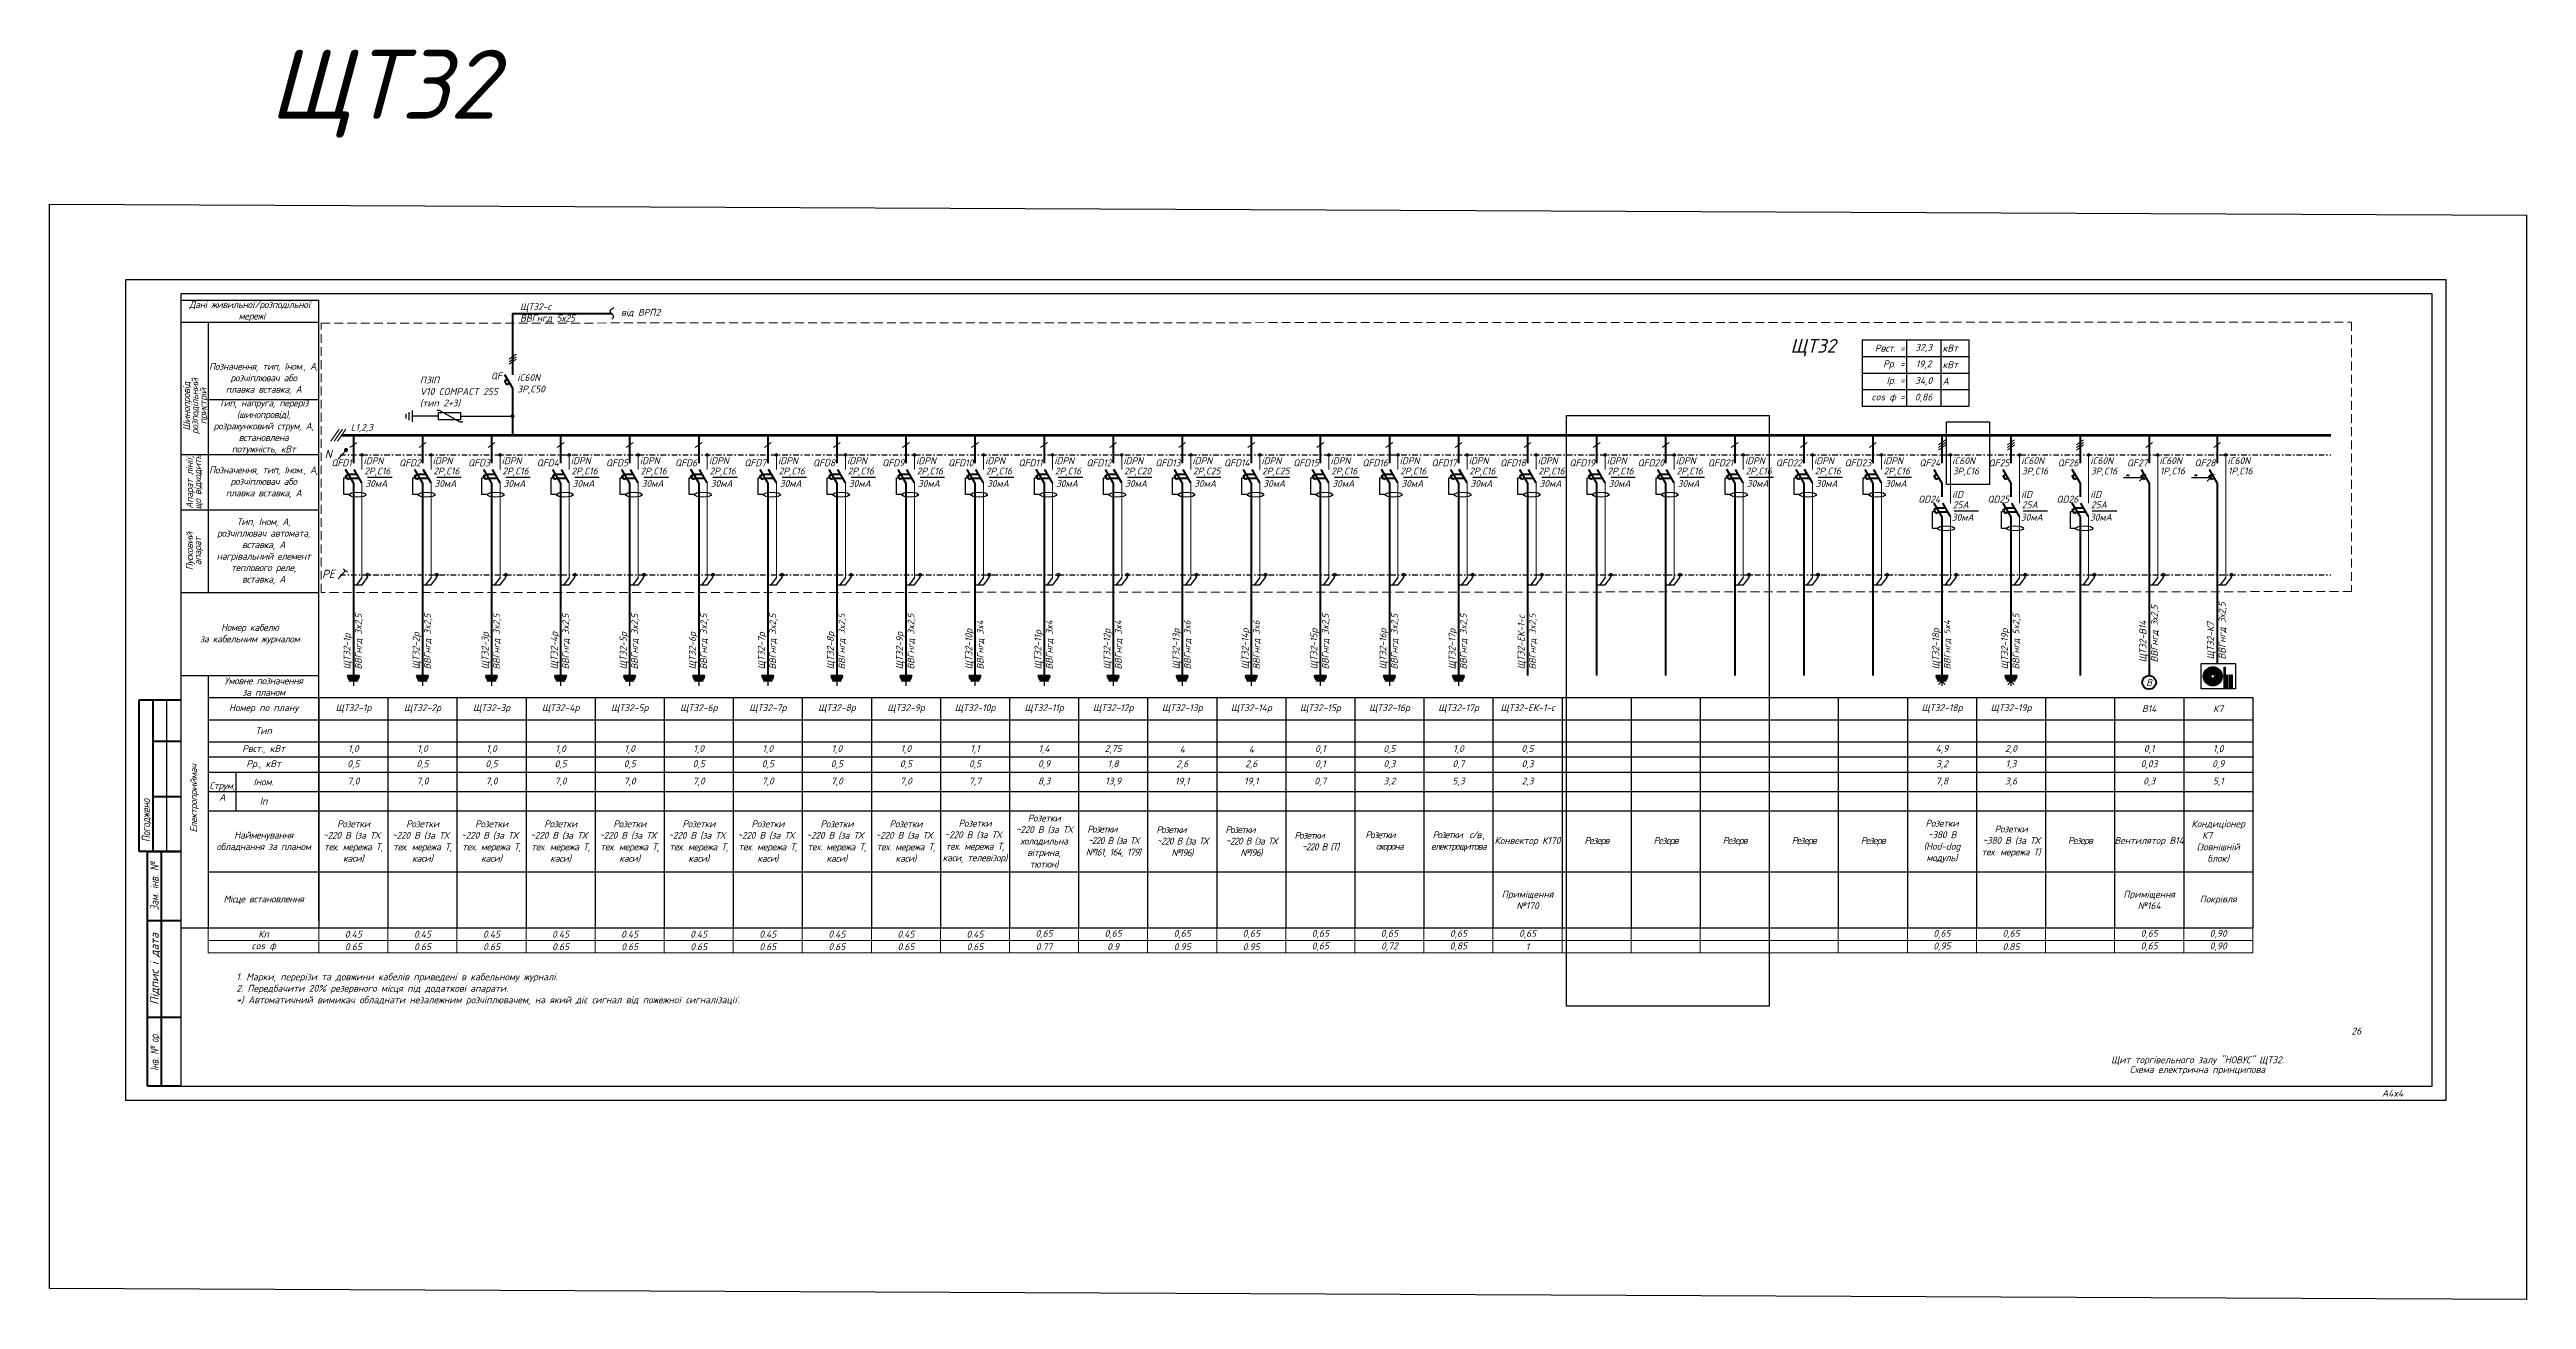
# Model space of a CAD drawing. Header units: millimetres. Extents: x -122434 to 1506205, y -201405 to 386015.
# Drawn here: x 604244 to 693900, y -2831 to 42434 of the extents above; entities that cross this region are included whole.
import ezdxf
from ezdxf.enums import TextEntityAlignment as Align

# ---------------------------------------------------------------- set-up
doc = ezdxf.new("R2010")
doc.units = ezdxf.units.MM
doc.linetypes.add('DASHDOTX2', pattern=[2, 1, -0.5, 0, -0.5])
doc.linetypes.add('DASHED', pattern=[9.525, 6.35, -3.175])
doc.layers.get('Defpoints').update_dxf_attribs({"color": 4})
doc.layers.add('Маркування електро ліній', color=7, linetype='Continuous', lineweight=18)
doc.styles.add('GOST 2.304', font='isocpeui.ttf')
doc.styles.add('ICO', font='isocpeui.ttf')
doc.styles.get("Standard").update_dxf_attribs({"font": 'arial.ttf'})
doc.styles.add('ГОСТ 2.304', font='isocpeui.ttf')
doc.styles.add('СГЕНЕРИР_СТИЛЬ_7', font='isocpeui.ttf')
doc.dimstyles.new('М150', dxfattribs={"dimscale": 1, "dimtxt": 2.5, "dimasz": 2.5, "dimexe": 0, "dimexo": 2.5, "dimgap": 1, "dimtad": 1, "dimlfac": 150, "dimtxsty": 'Standard', "dimblk": 'OBLIQUE', "dimcen": 2.5, "dimadec": 0, "dimazin": 0, "dimtfac": 1, "dimtmove": 0, "dimatfit": 3, "dimldrblk": 'OBLIQUE', "dimfxl": 1, "dimarcsym": 0})

msp = doc.modelspace()

# ---------------------------------------------------------------- texts
at = {"color": 3, "lineweight": 40, "style": 'GOST 2.304'}
msp.add_text('ЩТЗ2', height=2500, dxfattribs=at).set_placement((612201, 39925))
at = {"color": 0, "lineweight": 40, "style": 'GOST 2.304'}
for s, height, p in [('ЩТЗ2', 500, (667258, 31452)), ('*', 250, (679361, 26914)), ('*', 250, (681820, 26918))]:
    msp.add_text(s, height=height, dxfattribs=at).set_placement(p)
at = {"color": 0, "lineweight": 9, "style": 'ICO'}
for s, height, p in [('L1,2,3', 243.1, (615147, 28631)), ('N', 300, (614202, 27635)), ('PE', 300, (614109, 23296))]:
    msp.add_text(s, height=height, dxfattribs=at).set_placement(p)
at = {"lineweight": 18, "style": 'GOST 2.304'}
msp.add_text('В', height=250, dxfattribs=at).set_placement((680243, 19516), align=Align.MIDDLE_CENTER)
at = {"color": 7, "linetype": 'Continuous', "char_height": 250, "style": 'ГОСТ 2.304'}
for s, insert, width, attachment_point in [('{\\T0.95;Дані живильної/розподільної\\P мережі}', (611492, 32955), 5000, 5), ('{\\T0.95;Позначення, тип, Iном., А, розчіплювач або \\Pплавка вставка, А}', (611992, 30515), 4000, 5), ('{\\C256;ПЗІП\\PV10 COMPACT 255\\P(тип 2+3)}', (617649, 30037), 4000, 4), ('{\\T0.95;Тип, напруга, переріз (шинопровід), розрахунковий струм, А, встановлена \\Pпотужність, кВт}', (611992, 28765), 4000, 5), ('{\\T0.95;Позначення, тип, Iном., А, розчіплювач або \\Pплавка вставка, А}', (611992, 26765), 4000, 5), ('{\\T0.95;Тип, Iном, А,\\Pрозчіплювач автомата,\\Pвставка, А\\Pнагрівальний елемент теплового реле,\\Pвставка, А}', (611992, 24265), 4000, 5), ('{\\T0.95;Номер кабелю \\Pза кабельним журналом}', (611492, 21265), 5000, 5), ('{\\T0.95;Умовне позначення \\Pза планом}', (611992, 19365), 4000, 5), ('{\\T0.95;Струм, А}', (610492, 15565), 1000, 5)]:
    msp.add_mtext(s, dxfattribs=dict(at, insert=insert, width=width, attachment_point=attachment_point))
at = {"linetype": 'Continuous', "char_height": 250, "width": 4000, "attachment_point": 4, "style": 'ГОСТ 2.304'}
for s, insert in [('{\\C7;ЩТЗ2-с}', (621274, 33086)), ('\\pxt12;ВВГнгд 5х25', (621274, 32686)), ('{\\C7;від ВРП2}', (624930, 32897)), ('iC60N\\P{\\C7;3P,C}50', (621175, 30318))]:
    msp.add_mtext(s, dxfattribs=dict(at, insert=insert))
at = {"color": 7, "linetype": 'Continuous', "char_height": 250, "attachment_point": 5, "rotation": 90, "line_spacing_factor": 0.72, "style": 'ГОСТ 2.304'}
for s, insert, width in [('{\\T0.95;Шинопровід\\Pрозподільний \\Pпристрій}', (609537, 29515), 3500), ('{\\T0.95;Апарат лінії, що відходить}', (609492, 26765), 2000), ('{\\T0.95;Пусковий \\Pапарат}', (609492, 24265), 3000), ('{\\T0.95;Електроприймач}', (609492, 15315), 8900)]:
    msp.add_mtext(s, dxfattribs=dict(at, insert=insert, width=width))
at = {"color": 1, "linetype": 'Continuous', "insert": (620220, 30612), "char_height": 250, "width": 562.36, "attachment_point": 4, "style": 'ГОСТ 2.304'}
msp.add_mtext('{\\C7;QF}', dxfattribs=at)
at = {"color": 7, "linetype": 'Continuous', "char_height": 250, "width": 4000, "attachment_point": 4, "rotation": 90, "style": 'ГОСТ 2.304'}
for s, insert in [('\\pt3000;{\\C256;ЩТЗ2-К7\\PВВГнгд 3х2,5}', (682704, 20345)), ('{\\C256;ЩТЗ2-1р\\P\\H0.95833x;ВВГнгд 3x2,5}', (615242, 19986)), ('{\\C256;ЩТЗ2-2р\\P\\H0.95833x;ВВГнгд 3x2,5}', (617742, 19986)), ('{\\C256;ЩТЗ2-3р\\P\\H0.95833x;ВВГнгд 3x2,5}', (620242, 19986)), ('{\\C256;ЩТЗ2-4р\\P\\H0.95833x;ВВГнгд 3x2,5}', (622742, 19986)), ('{\\C256;ЩТЗ2-5р\\P\\H0.95833x;ВВГнгд 3x2,5}', (625242, 19986)), ('{\\C256;ЩТЗ2-6р\\P\\H0.95833x;ВВГнгд 3x2,5}', (627742, 19986)), ('{\\C256;ЩТЗ2-7р\\P\\H0.95833x;ВВГнгд 3x2,5}', (630242, 19986)), ('{\\C256;ЩТЗ2-8р\\P\\H0.95833x;ВВГнгд 3x2,5}', (632742, 19986)), ('{\\C256;ЩТЗ2-9р\\P\\H0.95833x;ВВГнгд 3x2,5}', (635242, 19986)), ('{\\C256;ЩТЗ2-10р\\P\\H0.95833x;ВВГнгд 3x4}', (637742, 19986)), ('{\\C256;ЩТЗ2-11р\\P\\H0.95833x;ВВГнгд 3x4}', (640242, 19986)), ('{\\C256;ЩТЗ2-12р\\P\\H0.95833x;ВВГнгд 3x4}', (642742, 19986)), ('{\\C256;ЩТЗ2-13р\\P\\H0.95833x;ВВГнгд 3x6}', (645242, 19986)), ('{\\C256;ЩТЗ2-14р\\P\\H0.95833x;ВВГнгд 3x6}', (647742, 19986)), ('{\\C256;ЩТЗ2-15р\\P\\H0.95833x;ВВГнгд 3x2,5}', (650242, 19986)), ('{\\C256;ЩТЗ2-16р\\P\\H0.95833x;ВВГнгд 3x2,5}', (652742, 19986)), ('{\\C256;ЩТЗ2-17р\\P\\H0.95833x;ВВГнгд 3x2,5}', (655242, 19986)), ('{\\C256;ЩТЗ2-ЕК-1-с\\P\\H0.95833x;ВВГнгд 3x2,5}', (657742, 19986)), ('{\\C256;ЩТЗ2-18р\\P\\H0.95833x;ВВГнгд 5x4}', (672742, 19986)), ('{\\C256;ЩТЗ2-19р\\P\\H0.95833x;ВВГнгд 5x2,5}', (675242, 19986)), ('{\\C256;ЩТЗ2-В14\\PВВГнгд 3х2,5}', (680253, 20240))]:
    msp.add_mtext(s, dxfattribs=dict(at, insert=insert))
at = {"lineweight": 15, "insert": (611006, 8979), "char_height": 250, "width": 22920.96, "attachment_point": 1, "style": 'ГОСТ 2.304'}
msp.add_mtext('{\\C7;1. Марки, перерізи та довжини кабелів приведені в кабельному журналі}.\\P{\\C7;2. Передбачити 20% резервного місця під додаткові апарати.\\P*) }Автоматичний вимикач обладнати незалежним розчіплювачем, на який діє сигнал від пожежної сигналізації.', dxfattribs=at)
at = {"linetype": 'Continuous', "lineweight": 25, "char_height": 250, "attachment_point": 5, "line_spacing_factor": 0.84, "style": 'GOST 2.304'}
for s, insert, width in [('{\\C7;26}', (687742, 6889), 1500), ('{\\C7;Щит торгівельного залу "НОВУС" ЩТЗ2. \\PСхема електрична принципова }', (681992, 5639), 7000)]:
    msp.add_mtext(s, dxfattribs=dict(at, insert=insert, width=width))

# ---------------------------------------------------------------- blocks, each defined once
blk = doc.blocks.new('*T14')
at = {"color": 0, "linetype": 'ByBlock', "lineweight": -2, "transparency": 16777216}
for p, q in [((0, 0), (74000, 0)), ((0, 0), (0, -8340)), ((4000, 0), (4000, -8340)), ((6500, 0), (6500, -8340)), ((9000, 0), (9000, -8340)), ((11500, 0), (11500, -8340)), ((14000, 0), (14000, -8340)), ((16500, 0), (16500, -8340)), ((19000, 0), (19000, -8340)), ((21500, 0), (21500, -8340)), ((24000, 0), (24000, -8340)), ((26500, 0), (26500, -8340)), ((29000, 0), (29000, -8340)), ((31500, 0), (31500, -8340)), ((34000, 0), (34000, -8340)), ((36500, 0), (36500, -8340)), ((39000, 0), (39000, -8340)), ((41500, 0), (41500, -8340)), ((44000, 0), (44000, -8340)), ((46500, 0), (46500, -8340)), ((49000, 0), (49000, -8340)), ((51500, 0), (51500, -8340)), ((54000, 0), (54000, -8340)), ((56500, 0), (56500, -8340)), ((59000, 0), (59000, -8340)), ((61500, 0), (61500, -8340)), ((64000, 0), (64000, -8340)), ((66500, 0), (66500, -8340)), ((69000, 0), (69000, -8340)), ((71500, 0), (71500, -800)), ((74000, 0), (74000, -800)), ((0, -800), (69000, -800)), ((0, -1600), (31500, -1600)), ((34000, -1600), (69000, -1600)), ((0, -2150), (31500, -2150)), ((34000, -2150), (69000, -2150)), ((0, -2700), (31500, -2700)), ((0, -3400), (74000, -3400)), ((34000, -2700), (69000, -2700)), ((0, -4100), (69000, -4100)), ((71500, -4100), (71500, -6315)), ((74000, -4100), (74000, -6315)), ((0, -6315), (69000, -6315)), ((0, -8340), (69000, -8340))]:
    blk.add_line(p, q, dxfattribs=at)
at = {"color": 0, "lineweight": -2, "transparency": 16777216}
for p, q in [((69000, -800), (74000, -800)), ((71500, -800), (71500, -4100)), ((74000, -800), (74000, -4100)), ((31500, -1600), (34000, -1600)), ((69000, -1600), (74000, -1600)), ((31500, -2150), (34000, -2150)), ((69000, -2150), (74000, -2150)), ((31500, -2700), (34000, -2700)), ((69000, -2700), (74000, -2700)), ((69000, -4100), (74000, -4100)), ((69000, -6315), (74000, -6315)), ((71500, -6315), (71500, -8340)), ((74000, -6315), (74000, -8340)), ((69000, -8340), (74000, -8340))]:
    blk.add_line(p, q, dxfattribs=at)
at = {"layer": 'Defpoints', "color": 8, "linetype": 'ByBlock', "lineweight": 0, "transparency": 16777216}
for p, q in [((0, -8340), (0, -9247)), ((0, -8794), (74000, -8794)), ((4000, -8340), (4000, -9247)), ((6500, -8340), (6500, -9247)), ((9000, -8340), (9000, -9247)), ((11500, -8340), (11500, -9247)), ((14000, -8340), (14000, -9247)), ((16500, -8340), (16500, -9247)), ((19000, -8340), (19000, -9247)), ((21500, -8340), (21500, -9247)), ((24000, -8340), (24000, -9247)), ((26500, -8340), (26500, -9247)), ((29000, -8340), (29000, -9247)), ((31500, -8340), (31500, -9247)), ((34000, -8340), (34000, -9247)), ((36500, -8340), (36500, -9247)), ((39000, -8340), (39000, -9247)), ((41500, -8340), (41500, -9247)), ((44000, -8340), (44000, -9247)), ((46500, -8340), (46500, -9247)), ((49000, -8340), (49000, -9247)), ((51500, -8340), (51500, -9247)), ((54000, -8340), (54000, -9247)), ((56500, -8340), (56500, -9247)), ((59000, -8340), (59000, -9247)), ((61500, -8340), (61500, -9247)), ((64000, -8340), (64000, -9247)), ((66500, -8340), (66500, -9247)), ((69000, -8340), (69000, -9247)), ((71500, -8340), (71500, -9247)), ((74000, -8340), (74000, -9247)), ((0, -9247), (74000, -9247))]:
    blk.add_line(p, q, dxfattribs=at)
at = {"color": 0, "transparency": 16777216, "char_height": 250, "attachment_point": 5}
for s, insert, width, style in [('Номер по плану', (2000, -400), 3880, 'ГОСТ 2.304'), ('ЩТЗ2-1р', (5250, -400), 2380, 'ГОСТ 2.304'), ('ЩТЗ2-2р', (7750, -400), 2380, 'ГОСТ 2.304'), ('ЩТЗ2-3р', (10250, -400), 2380, 'ГОСТ 2.304'), ('ЩТЗ2-4р', (12750, -400), 2380, 'ГОСТ 2.304'), ('ЩТЗ2-5р', (15250, -400), 2380, 'ГОСТ 2.304'), ('ЩТЗ2-6р', (17750, -400), 2380, 'ГОСТ 2.304'), ('ЩТЗ2-7р', (20250, -400), 2380, 'ГОСТ 2.304'), ('ЩТЗ2-8р', (22750, -400), 2380, 'ГОСТ 2.304'), ('ЩТЗ2-9р', (25250, -400), 2380, 'ГОСТ 2.304'), ('ЩТЗ2-10р', (27750, -400), 2380, 'ГОСТ 2.304'), ('ЩТЗ2-11р', (30250, -400), 2380, 'ГОСТ 2.304'), ('ЩТЗ2-12р', (32750, -400), 2380, 'ГОСТ 2.304'), ('ЩТЗ2-13р', (35250, -400), 2380, 'ГОСТ 2.304'), ('ЩТЗ2-14р', (37750, -400), 2380, 'ГОСТ 2.304'), ('ЩТЗ2-15р', (40250, -400), 2380, 'ГОСТ 2.304'), ('ЩТЗ2-16р', (42750, -400), 2380, 'ГОСТ 2.304'), ('ЩТЗ2-17р', (45250, -400), 2380, 'ГОСТ 2.304'), ('ЩТЗ2-ЕК-1-с', (47750, -400), 2380, 'ГОСТ 2.304'), ('ЩТЗ2-18р', (62750, -400), 2380, 'ГОСТ 2.304'), ('ЩТЗ2-19р', (65250, -400), 2380, 'ГОСТ 2.304'), ('В14', (70250, -400), 2380, 'ГОСТ 2.304'), ('К7', (72750, -400), 2380, 'ГОСТ 2.304'), ('Рвст., кВт', (2000, -1875), 3880, 'ГОСТ 2.304'), ('Тип', (2000, -1200), 3880, 'ГОСТ 2.304'), ('1,0', (5250, -1875), 2380, 'ГОСТ 2.304'), ('1,0', (7750, -1875), 2380, 'ГОСТ 2.304'), ('1,0', (10250, -1875), 2380, 'ГОСТ 2.304'), ('1,0', (12750, -1875), 2380, 'ГОСТ 2.304'), ('1,0', (15250, -1875), 2380, 'ГОСТ 2.304'), ('1,0', (17750, -1875), 2380, 'ГОСТ 2.304'), ('1,0', (20250, -1875), 2380, 'ГОСТ 2.304'), ('1,0', (22750, -1875), 2380, 'ГОСТ 2.304'), ('1,0', (25250, -1875), 2380, 'ГОСТ 2.304'), ('1,1', (27750, -1875), 2380, 'ГОСТ 2.304'), ('1,4', (30250, -1875), 2380, 'ГОСТ 2.304'), ('2,75', (32750, -1875), 2380, 'GOST 2.304'), ('4', (35250, -1875), 2380, 'ГОСТ 2.304'), ('4', (37750, -1875), 2380, 'ГОСТ 2.304'), ('0,1', (40250, -1875), 2380, 'ГОСТ 2.304'), ('0,5', (42750, -1875), 2380, 'ГОСТ 2.304'), ('1,0', (45250, -1875), 2380, 'ГОСТ 2.304'), ('0,5', (47750, -1875), 2380, 'ГОСТ 2.304'), ('4,9', (62750, -1875), 2380, 'ГОСТ 2.304'), ('2,0', (65250, -1875), 2380, 'ГОСТ 2.304'), ('0,1', (70250, -1875), 2380, 'ГОСТ 2.304'), ('1,0', (72750, -1875), 2380, 'ГОСТ 2.304'), ('Рр., кВт', (2000, -2425), 3880, 'ГОСТ 2.304'), ('0,5', (5250, -2425), 2380, 'ГОСТ 2.304'), ('0,5', (7750, -2425), 2380, 'ГОСТ 2.304'), ('0,5', (10250, -2425), 2380, 'ГОСТ 2.304'), ('0,5', (12750, -2425), 2380, 'ГОСТ 2.304'), ('0,5', (15250, -2425), 2380, 'ГОСТ 2.304'), ('0,5', (17750, -2425), 2380, 'ГОСТ 2.304'), ('0,5', (20250, -2425), 2380, 'ГОСТ 2.304'), ('0,5', (22750, -2425), 2380, 'ГОСТ 2.304'), ('0,5', (25250, -2425), 2380, 'ГОСТ 2.304'), ('0,5', (27750, -2425), 2380, 'ГОСТ 2.304'), ('0,9', (30250, -2425), 2380, 'ГОСТ 2.304'), ('1,8', (32750, -2425), 2380, 'GOST 2.304'), ('2,6', (35250, -2425), 2380, 'ГОСТ 2.304'), ('2,6', (37750, -2425), 2380, 'ГОСТ 2.304'), ('0,1', (40250, -2425), 2380, 'ГОСТ 2.304'), ('0,3', (42750, -2425), 2380, 'ГОСТ 2.304'), ('0,7', (45250, -2425), 2380, 'ГОСТ 2.304'), ('0,3', (47750, -2425), 2380, 'ГОСТ 2.304'), ('3,2', (62750, -2425), 2380, 'ГОСТ 2.304'), ('1,3', (65250, -2425), 2380, 'ГОСТ 2.304'), ('0,03', (70250, -2425), 2380, 'ГОСТ 2.304'), ('0,9', (72750, -2425), 2380, 'ГОСТ 2.304'), ('Іном.', (2000, -3050), 3880, 'ГОСТ 2.304'), ('7,0', (5250, -3050), 2380, 'ГОСТ 2.304'), ('7,0', (7750, -3050), 2380, 'ГОСТ 2.304'), ('7,0', (10250, -3050), 2380, 'ГОСТ 2.304'), ('7,0', (12750, -3050), 2380, 'ГОСТ 2.304'), ('7,0', (15250, -3050), 2380, 'ГОСТ 2.304'), ('7,0', (17750, -3050), 2380, 'ГОСТ 2.304'), ('7,0', (20250, -3050), 2380, 'ГОСТ 2.304'), ('7,0', (22750, -3050), 2380, 'ГОСТ 2.304'), ('7,0', (25250, -3050), 2380, 'ГОСТ 2.304'), ('7,7', (27750, -3050), 2380, 'ГОСТ 2.304'), ('8,3', (30250, -3050), 2380, 'ГОСТ 2.304'), ('13,9', (32750, -3050), 2380, 'GOST 2.304'), ('19,1', (35250, -3050), 2380, 'ГОСТ 2.304'), ('19,1', (37750, -3050), 2380, 'ГОСТ 2.304'), ('0,7', (40250, -3050), 2380, 'ГОСТ 2.304'), ('3,2', (42750, -3050), 2380, 'ГОСТ 2.304'), ('5,3', (45250, -3050), 2380, 'ГОСТ 2.304'), ('2,3', (47750, -3050), 2380, 'ГОСТ 2.304'), ('7,8', (62750, -3050), 2380, 'ГОСТ 2.304'), ('3,6', (65250, -3050), 2380, 'ГОСТ 2.304'), ('0,3', (70250, -3050), 2380, 'ГОСТ 2.304'), ('5,1', (72750, -3050), 2380, 'ГОСТ 2.304'), ('Іп', (2000, -3750), 3880, 'ГОСТ 2.304'), ('{\\T0.95;\\C7;Розетки \\P~220 В (за ТХ  тех. мережа Т, каси)}', (5250, -5208), 2380, 'ГОСТ 2.304'), ('{\\T0.95;\\C7;Розетки \\P~220 В (за ТХ  тех. мережа Т, каси)}', (7750, -5208), 2380, 'ГОСТ 2.304'), ('{\\T0.95;\\C7;Розетки \\P~220 В (за ТХ  тех. мережа Т, каси)}', (10250, -5208), 2380, 'ГОСТ 2.304'), ('{\\T0.95;\\C7;Розетки \\P~220 В (за ТХ  тех. мережа Т, каси)}', (12750, -5208), 2380, 'ГОСТ 2.304'), ('{\\T0.95;\\C7;Розетки \\P~220 В (за ТХ  тех. мережа Т, каси)}', (15250, -5208), 2380, 'ГОСТ 2.304'), ('{\\T0.95;\\C7;Розетки \\P~220 В (за ТХ  тех. мережа Т, каси)}', (17750, -5208), 2380, 'ГОСТ 2.304'), ('{\\T0.95;\\C7;Розетки \\P~220 В (за ТХ  тех. мережа Т, каси)}', (20250, -5208), 2380, 'ГОСТ 2.304'), ('{\\T0.95;\\C7;Розетки \\P~220 В (за ТХ  тех. мережа Т, каси)}', (22750, -5208), 2380, 'ГОСТ 2.304'), ('{\\T0.95;\\C7;Розетки \\P~220 В (за ТХ  тех. мережа Т, каси)}', (25250, -5208), 2380, 'ГОСТ 2.304'), ('{\\T0.95;\\C7;Розетки \\P~220 В (за ТХ  тех. мережа Т, каси, телевізор)}', (27750, -5208), 2380, 'ГОСТ 2.304'), ('{\\T0.95;\\C7;Розетки \\P~220 В (за ТХ холодильна вітрина, тютюн)}', (30250, -5208), 2380, 'ГОСТ 2.304'), ('{\\T0.95;\\C7;Розетки \\P~380 В (Hod-dog модуль)}', (62750, -5208), 2380, 'ГОСТ 2.304'), ('Кондиціонер К7      (зовнішній блок)', (72750, -5208), 2380, 'ГОСТ 2.304'), ('{\\T0.95;\\C7;Найменування обладнання за планом}', (2000, -5208), 3880, 'ГОСТ 2.304'), ('{\\T0.85;\\C7;Розетки       ~220 В (за ТХ №161, 164, 179)}', (32750, -5208), 2380, 'ГОСТ 2.304'), ('{\\T0.85;\\C7;Розетки       ~220 В (за ТХ №196)}', (35250, -5208), 2380, 'ГОСТ 2.304'), ('{\\T0.85;\\C7;Розетки       ~220 В (за ТХ №196)}', (37750, -5208), 2380, 'ГОСТ 2.304'), ('{\\T0.85;\\C7;Розетки       ~220 В (Т)}', (40250, -5208), 2380, 'ГОСТ 2.304'), ('{\\T0.85;\\C7;Розетки      охорона}', (42750, -5208), 2380, 'ГОСТ 2.304'), ('{\\T0.85;\\C7;Розетки  с/в., електрощитова}', (45250, -5208), 2380, 'ГОСТ 2.304'), ('Конвектор К170', (47750, -5208), 2380, 'ГОСТ 2.304'), ('{\\T0.85;\\C7;Резерв}', (50250, -5208), 2380, 'ГОСТ 2.304'), ('{\\T0.85;\\C7;Резерв}', (52750, -5208), 2380, 'ГОСТ 2.304'), ('{\\T0.85;\\C7;Резерв}', (55250, -5208), 2380, 'ГОСТ 2.304'), ('{\\T0.85;\\C7;Резерв}', (57750, -5208), 2380, 'ГОСТ 2.304'), ('{\\T0.85;\\C7;Резерв}', (60250, -5208), 2380, 'ГОСТ 2.304'), ('{\\T0.95;\\C7;Розетки \\P~380 В (за ТХ тех. мережа Т)}', (65250, -5208), 2380, 'ГОСТ 2.304'), ('{\\T0.85;\\C7;Резерв}', (67750, -5208), 2380, 'ГОСТ 2.304'), ('Вентилятор В14', (70250, -5208), 2380, 'ГОСТ 2.304'), ('{\\T0.95;\\C7;Місце встановлення}', (2000, -7328), 3880, 'ГОСТ 2.304'), ('Приміщення №170', (47750, -7328), 2380, 'ГОСТ 2.304'), ('Приміщення №164', (70250, -7328), 2380, 'ГОСТ 2.304'), ('Покрівля', (72750, -7328), 2380, 'ГОСТ 2.304')]:
    blk.add_mtext(s, dxfattribs=dict(at, insert=insert, width=width, style=style))
at = {"color": 7, "true_color": 0xffffff, "transparency": 16777216, "char_height": 250, "attachment_point": 5, "style": 'ГОСТ 2.304'}
for s, insert, width in [('cos ф', (2000, -9020), 3880), ('Кп', (2000, -8567), 3880), ('0.45', (5250, -8567), 2380), ('0.65', (5250, -9020), 2380), ('0.45', (7750, -8567), 2380), ('0.65', (7750, -9020), 2380), ('0.45', (10250, -8567), 2380), ('0.65', (10250, -9020), 2380), ('0.45', (12750, -8567), 2380), ('0.65', (12750, -9020), 2380), ('0.45', (15250, -8567), 2380), ('0.65', (15250, -9020), 2380), ('0.45', (17750, -8567), 2380), ('0.65', (17750, -9020), 2380), ('0.45', (20250, -8567), 2380), ('0.65', (20250, -9020), 2380), ('0.45', (22750, -8567), 2380), ('0.65', (22750, -9020), 2380), ('0.45', (25250, -8567), 2380), ('0.65', (25250, -9020), 2380), ('0.45', (27750, -8567), 2380), ('0.65', (27750, -9020), 2380), ('0,65', (30250, -8567), 2380), ('0.77', (30250, -9020), 2380), ('0,65', (32750, -8567), 2380), ('0.9', (32750, -9020), 2380), ('0,65', (35250, -8567), 2380), ('0.95', (35250, -9020), 2380), ('0,65', (37750, -8567), 2380), ('0.95', (37750, -9020), 2380), ('0,65', (40250, -8567), 2380), ('0,65', (40250, -9020), 2380), ('0,65', (42750, -8567), 2380), ('0,72', (42750, -9020), 2380), ('0,85', (45250, -9020), 2380), ('0,65', (45250, -8567), 2380), ('0,65', (47750, -8567), 2380), ('1', (47750, -9020), 2380), ('0,95', (62750, -9020), 2380), ('0,65', (62750, -8567), 2380), ('0,65', (65250, -8567), 2380), ('0.85', (65250, -9020), 2380), ('0,65', (70250, -8567), 2380), ('0,65', (70250, -9020), 2380), ('0,90', (72750, -8567), 2380), ('0,90', (72750, -9020), 2380)]:
    blk.add_mtext(s, dxfattribs=dict(at, insert=insert, width=width))
blk = doc.blocks.new('*T15')
at = {"color": 0, "linetype": 'ByBlock', "lineweight": -2, "transparency": 16777216}
for p, q in [((0, 0), (3860, 0)), ((0, 0), (0, -2400)), ((1600, 0), (1600, -2400)), ((2850, 0), (2850, -2400)), ((3860, 0), (3860, -2400)), ((0, -600), (3860, -600)), ((0, -1200), (3860, -1200)), ((0, -1800), (3860, -1800)), ((0, -2400), (3860, -2400))]:
    blk.add_line(p, q, dxfattribs=at)
at = {"color": 0, "transparency": 16777216, "char_height": 250, "style": 'ГОСТ 2.304'}
for s, insert, width, attachment_point in [('Рвст. =', (1540, -300), 1480, 6), ('Рр. =', (1540, -900), 1480, 6), ('32,3', (2225, -300), 1130, 5), ('19,2', (2225, -900), 1130, 5), ('кВт', (2910, -300), 890, 4), ('кВт', (2910, -900), 890, 4), ('Ір. =', (1540, -1500), 1480, 6), ('34,0', (2225, -1500), 1130, 5), ('А', (2910, -1500), 890, 4), ('cos ф =', (1540, -2100), 1480, 6), ('0,86', (2225, -2100), 1130, 5)]:
    blk.add_mtext(s, dxfattribs=dict(at, insert=insert, width=width, attachment_point=attachment_point))
blk = doc.blocks.new('*U4')
h = blk.add_hatch(color=256)
h.dxf.hatch_style = 1
h.paths.add_polyline_path([(175, 0, 1), (-175, 0)])
at = {"color": 0, "linetype": 'Continuous', "lineweight": 30}
for p, q in [((175, 0), (-175, 0)), ((140, 175), (-140, 175)), ((0, 175), (0, 315)), ((0, 175), (0, 315)), ((0, 175), (0, 315))]:
    blk.add_line(p, q, dxfattribs=at)
blk.add_arc((0, 0), 175, 0, 180, dxfattribs=at)
blk = doc.blocks.new('*U159')
at = {"color": 0, "lineweight": 40}
for p, q in [((0, 0), (0, -1005)), ((-284, -1468), (-180, -1408)), ((-204, -1607), (-284, -1468)), ((0, -1720), (-280, -1240)), ((-100, -1547), (-204, -1607)), ((-181, -1409), (130, -1409)), ((-100, -1547), (210, -1547)), ((311, -1720), (31, -1240))]:
    blk.add_line(p, q, dxfattribs=at)
at = {"color": 0, "lineweight": 13}
blk.add_line((-124, -441), (124, -256), dxfattribs=at)
at = {"color": 0, "lineweight": 9}
for p, q in [((311, -711), (311, -1240)), ((311, -2461), (311, -1720)), ((311, -2941), (311, -2461)), ((311, -5151), (311, -2941))]:
    blk.add_line(p, q, dxfattribs=at)
at = {"lineweight": 40}
for p, q in [((0, -1720), (0, -2226)), ((0, -2226), (0, -2941)), ((0, -2941), (0, -4529))]:
    blk.add_line(p, q, dxfattribs=at)
blk.add_line((516, -1512), (1402, -1512))
at = {"color": 0}
blk.add_lwpolyline([(-151, -2149), (-346, -2149), (-346, -1537), (-244, -1537)], dxfattribs=at)
blk.add_circle((311, -711), 46.3, dxfattribs=at)
blk.add_ellipse((153, -2149), major_axis=(-304, 0), ratio=0.29336, dxfattribs=at)
at = {"color": 0, "lineweight": 40}
blk.add_point((-37, -1659), dxfattribs=at)
at = {"style": 'ГОСТ 2.304'}
blk.add_attdef('QF', text='', height=250, dxfattribs=at).set_placement((-61, -997), align=Align.MIDDLE_RIGHT)
at = {"lineweight": 50, "style": 'ГОСТ 2.304'}
for tag, p in [('ТYPE', (369, -1046)), ('CURRENT', (391, -1419)), ('D_CURRENT', (432, -1871))]:
    blk.add_attdef(tag, p, '', height=250, dxfattribs=at)
blk = doc.blocks.new('*U3')
h = blk.add_hatch(color=256)
h.dxf.hatch_style = 1
h.paths.add_polyline_path([(175, 0, 1), (-175, 0)])
at = {"color": 0, "linetype": 'Continuous', "lineweight": 30}
for p, q in [((175, 0), (-175, 0)), ((140, 175), (-140, 175)), ((0, 175), (0, 315)), ((0, 175), (0, 315)), ((0, 175), (0, 315)), ((0, 175), (0, 0))]:
    blk.add_line(p, q, dxfattribs=at)
at = {"lineweight": 30}
for q in [(-99, 274), (99, 274)]:
    blk.add_line((0, 175), q, dxfattribs=at)
at = {"color": 0, "linetype": 'Continuous', "lineweight": 30}
blk.add_arc((0, 0), 175, 0, 180, dxfattribs=at)
blk = doc.blocks.new('Рамка А4х4')
at = {"lineweight": 40}
for p, q in [((4.94, 90), (4.94, 145)), ((4.94, 145), (19.94, 145)), ((9.94, 145), (9.94, 90)), ((9.94, 130), (19.94, 130)), ((9.94, 110), (19.94, 110)), ((19.94, 90), (4.94, 90))]:
    blk.add_line(p, q, dxfattribs=at)
at = {"lineweight": 25}
blk.add_line((14.94, 90), (14.94, 145), dxfattribs=at)
at = {"linetype": 'Continuous', "lineweight": 60}
for p, q in [((8, 5), (8, 90)), ((8, 90), (20, 90)), ((13, 5), (13, 90)), ((8, 65), (20, 65)), ((8, 30), (20, 30)), ((20, 5), (8, 5))]:
    blk.add_line(p, q, dxfattribs=at)
at = {"lineweight": 30, "ltscale": 100}
blk.add_lwpolyline([(20, 5), (835, 5), (835, 292), (20, 292)], close=True, dxfattribs=at)
at = {"layer": 'Defpoints', "ltscale": 100}
blk.add_lwpolyline([(0, 0), (840, 0), (840, 297), (0, 297)], close=True, dxfattribs=at)
at = {"linetype": 'Continuous', "lineweight": 25, "style": 'СГЕНЕРИР_СТИЛЬ_7'}
for s, width, p in [('Погоджено', 0.8, (7.44, 101.27)), ('Зам. інв. №', 0.8, (10.5, 77.5)), ('Інв. № ор.', 0.7, (10.5, 17.5))]:
    blk.add_text(s, height=3, rotation=90, dxfattribs=dict(at, width=width)).set_placement(p, align=Align.MIDDLE_CENTER)
blk.add_text('Підпис і дата', height=3, rotation=90, dxfattribs=at).set_placement((10.5, 47.5), align=Align.MIDDLE_CENTER)
at = {"linetype": 'Continuous', "style": 'ГОСТ 2.304'}
blk.add_text('А4x4', height=2.5, dxfattribs=at).set_placement((816.77, 1.24))
blk = doc.blocks.new('*U162')
at = {"color": 0, "lineweight": 40}
for p, q in [((0, 0), (0, -1005)), ((-284, -1468), (-180, -1408)), ((-204, -1607), (-284, -1468)), ((0, -1720), (-280, -1240)), ((-100, -1547), (-204, -1607)), ((-284, -2690), (-180, -2630)), ((0, -2941), (-280, -2461)), ((-181, -2631), (130, -2631)), ((311, -2941), (31, -2461)), ((-204, -2828), (-284, -2690)), ((-100, -2768), (-204, -2828)), ((-100, -2768), (210, -2768))]:
    blk.add_line(p, q, dxfattribs=at)
at = {"color": 0, "lineweight": 13}
for p, q in [((-124, -348), (124, -163)), ((-124, -441), (124, -256)), ((-124, -533), (124, -348))]:
    blk.add_line(p, q, dxfattribs=at)
at = {"color": 0, "lineweight": 9}
for p, q in [((311, -711), (311, -1240)), ((311, -1240), (311, -1720)), ((311, -2461), (311, -1720)), ((311, -5151), (311, -2941))]:
    blk.add_line(p, q, dxfattribs=at)
at = {"lineweight": 40}
for p, q in [((0, -1720), (0, -2226)), ((0, -2941), (0, -4529))]:
    blk.add_line(p, q, dxfattribs=at)
blk.add_line((439, -2733), (1325, -2733))
at = {"color": 0}
blk.add_lwpolyline([(-151, -3371), (-346, -3371), (-346, -2759), (-244, -2759)], dxfattribs=at)
blk.add_circle((311, -711), 46.3, dxfattribs=at)
blk.add_ellipse((153, -3371), major_axis=(-304, 0), ratio=0.29336, dxfattribs=at)
at = {"color": 0, "lineweight": 40}
blk.add_point((-37, -1659), dxfattribs=at)
at = {"style": 'ГОСТ 2.304'}
for tag, p in [('QF', (-61, -997)), ('Q', (-66, -2313))]:
    blk.add_attdef(tag, text='', height=250, dxfattribs=at).set_placement(p, align=Align.MIDDLE_RIGHT)
at = {"lineweight": 50, "style": 'ГОСТ 2.304'}
for tag, p in [('ТYPE', (369, -1046)), ('CURRENT', (391, -1419)), ('Q_ТYPE', (369, -2267)), ('Q_CURRENT', (391, -2641)), ('QD_CURRENT', (355, -3093))]:
    blk.add_attdef(tag, p, '', height=250, dxfattribs=at)
blk = doc.blocks.new('_Oblique')
at = {"color": 0, "linetype": 'ByBlock', "lineweight": -2}
blk.add_line((-0.5, -0.5), (0.5, 0.5), dxfattribs=at)
blk = doc.blocks.new('*U161')
at = {"color": 0, "lineweight": 40}
for p, q in [((0, 0), (0, -1005)), ((-284, -1468), (-180, -1408)), ((-204, -1607), (-284, -1468)), ((0, -1720), (-280, -1240)), ((-100, -1547), (-204, -1607))]:
    blk.add_line(p, q, dxfattribs=at)
at = {"color": 0, "lineweight": 13}
blk.add_line((-124, -441), (124, -256), dxfattribs=at)
at = {"color": 0, "lineweight": 9}
for p, q in [((311, -711), (311, -1240)), ((311, -1240), (311, -1720)), ((311, -2461), (311, -1720)), ((311, -2941), (311, -2461)), ((311, -5151), (311, -2941))]:
    blk.add_line(p, q, dxfattribs=at)
at = {"lineweight": 40}
for p, q in [((0, -1720), (0, -2226)), ((0, -2226), (0, -2941)), ((0, -2941), (0, -4529))]:
    blk.add_line(p, q, dxfattribs=at)
at = {"color": 0}
blk.add_circle((311, -711), 46.3, dxfattribs=at)
at = {"color": 0, "lineweight": 40}
blk.add_point((-37, -1659), dxfattribs=at)
at = {"style": 'ГОСТ 2.304'}
blk.add_attdef('QF', text='', height=250, dxfattribs=at).set_placement((-61, -997), align=Align.MIDDLE_RIGHT)
at = {"lineweight": 50, "style": 'ГОСТ 2.304'}
for tag, p in [('ТYPE', (369, -1046)), ('CURRENT', (391, -1419))]:
    blk.add_attdef(tag, p, '', height=250, dxfattribs=at)

# ---------------------------------------------------------------- linework, layer by layer
at = {"color": 7, "ltscale": 200}
for p, q in [((608992, 33355), (613992, 33355)), ((608992, 33355), (608992, 10625)), ((613992, 10865), (613992, 33355)), ((608992, 32555), (613992, 32555)), ((609992, 32555), (609992, 27765)), ((609992, 29765), (613992, 29765)), ((608992, 27765), (613992, 27765)), ((609992, 27765), (609992, 25765)), ((608992, 25765), (613992, 25765)), ((609992, 25765), (609992, 22765)), ((608992, 22765), (613992, 22765)), ((608992, 19765), (613992, 19765)), ((609992, 19765), (609992, 10865)), ((609992, 18965), (613992, 18965)), ((609992, 18165), (613992, 18165)), ((609992, 17365), (613992, 17365)), ((609992, 16265), (613992, 16265)), ((610992, 16265), (610992, 14865)), ((610992, 15565), (613992, 15565)), ((609992, 14865), (613992, 14865)), ((608992, 10625), (609992, 10625))]:
    msp.add_line(p, q, dxfattribs=at)
at = {"lineweight": 40, "ltscale": 200}
for p, q in [((621004, 32876), (624584, 32876)), ((621004, 32876), (621004, 30659)), ((615242, 23935), (615242, 19765)), ((617742, 23935), (617742, 19765)), ((620242, 23935), (620242, 19765)), ((622742, 23935), (622742, 19765)), ((625242, 23935), (625242, 19765)), ((627742, 23935), (627742, 19765)), ((630242, 23935), (630242, 19765)), ((632742, 23935), (632742, 19765)), ((635242, 23935), (635242, 19765)), ((637742, 23935), (637742, 19765)), ((640242, 23935), (640242, 19765)), ((642742, 23935), (642742, 19765)), ((645242, 23935), (645242, 19765)), ((647742, 23935), (647742, 19765)), ((650242, 23935), (650242, 19765)), ((652742, 23935), (652742, 19765)), ((655242, 23935), (655242, 19765)), ((657742, 23935), (657742, 19765)), ((660242, 23935), (660242, 19765)), ((662742, 23935), (662742, 19765)), ((665242, 23935), (665242, 19765)), ((667742, 23935), (667742, 19765)), ((670242, 23935), (670242, 19765)), ((672742, 23935), (672742, 19765)), ((675242, 23935), (675242, 19765)), ((677742, 23935), (677742, 19765))]:
    msp.add_line(p, q, dxfattribs=at)
at = {"color": 0, "lineweight": 13, "ltscale": 200}
for p, q in [((620880, 31217), (621129, 31402)), ((620880, 31125), (621129, 31310)), ((620880, 31034), (621129, 31219))]:
    msp.add_line(p, q, dxfattribs=at)
at = {"color": 0, "lineweight": 40, "ltscale": 200}
for p, q in [((620720, 30431), (620824, 30491)), ((621004, 30179), (620724, 30659)), ((620800, 30292), (620720, 30431)), ((620904, 30352), (620800, 30292)), ((621004, 30179), (621004, 28464))]:
    msp.add_line(p, q, dxfattribs=at)
at = {"color": 7, "lineweight": 30, "ltscale": 300}
for p, q in [((618324, 29158, 0), (617380, 29158, 0)), ((618363, 29359, 0), (618273, 29359, 0)), ((619112, 28945, 0), (618363, 29359, 0)), ((619202, 28945, 0), (619112, 28945, 0)), ((619123, 29158, 0), (621004, 29158, 0))]:
    msp.add_line(p, q, dxfattribs=at)
at = {"lineweight": 15, "ltscale": 200}
for p, q in [((614727, 28683), (614421, 28246)), ((614851, 28683), (614545, 28246)), ((614975, 28683), (614670, 28246))]:
    msp.add_line(p, q, dxfattribs=at)
at = {"color": 0, "linetype": 'DASHDOTX2', "ltscale": 200}
for p, q in [((614761, 27753), (686822, 27753)), ((614761, 23414), (686822, 23414))]:
    msp.add_line(p, q, dxfattribs=at)
at = {"color": 0, "ltscale": 200}
for p, q in [((615553, 23313), (615356, 23054)), ((615557, 23054), (615759, 23314)), ((615759, 23314), (615759, 23414)), ((618053, 23313), (617856, 23054)), ((618057, 23054), (618259, 23314)), ((618259, 23314), (618259, 23414)), ((620553, 23313), (620356, 23054)), ((620557, 23054), (620759, 23314)), ((620759, 23314), (620759, 23414)), ((623053, 23313), (622856, 23054)), ((623057, 23054), (623259, 23314)), ((623259, 23314), (623259, 23414)), ((625553, 23313), (625356, 23054)), ((625557, 23054), (625759, 23314)), ((625759, 23314), (625759, 23414)), ((628053, 23313), (627856, 23054)), ((628057, 23054), (628259, 23314)), ((628259, 23314), (628259, 23414)), ((630553, 23313), (630356, 23054)), ((630557, 23054), (630759, 23314)), ((630759, 23314), (630759, 23414)), ((633053, 23313), (632856, 23054)), ((633057, 23054), (633259, 23314)), ((633259, 23314), (633259, 23414)), ((635553, 23313), (635356, 23054)), ((635557, 23054), (635759, 23314)), ((635759, 23314), (635759, 23414)), ((638053, 23313), (637856, 23054)), ((638057, 23054), (638259, 23314)), ((638259, 23314), (638259, 23414)), ((640553, 23313), (640356, 23054)), ((640557, 23054), (640759, 23314)), ((640759, 23314), (640759, 23414)), ((643053, 23313), (642856, 23054)), ((643057, 23054), (643259, 23314)), ((643259, 23314), (643259, 23414)), ((645553, 23313), (645356, 23054)), ((645557, 23054), (645759, 23314)), ((645759, 23314), (645759, 23414)), ((648053, 23313), (647856, 23054)), ((648057, 23054), (648259, 23314)), ((648259, 23314), (648259, 23414)), ((650553, 23313), (650356, 23054)), ((650557, 23054), (650759, 23314)), ((650759, 23314), (650759, 23414)), ((653053, 23313), (652856, 23054)), ((653057, 23054), (653259, 23314)), ((653259, 23314), (653259, 23414)), ((655553, 23313), (655356, 23054)), ((655557, 23054), (655759, 23314)), ((655759, 23314), (655759, 23414)), ((658053, 23313), (657856, 23054)), ((658057, 23054), (658259, 23314)), ((658259, 23314), (658259, 23414)), ((660553, 23313), (660356, 23054)), ((660557, 23054), (660759, 23314)), ((660759, 23314), (660759, 23414)), ((663053, 23313), (662856, 23054)), ((663057, 23054), (663259, 23314)), ((663259, 23314), (663259, 23414)), ((665553, 23313), (665356, 23054)), ((665557, 23054), (665759, 23314)), ((665759, 23314), (665759, 23414)), ((668053, 23313), (667856, 23054)), ((668057, 23054), (668259, 23314)), ((668259, 23314), (668259, 23414)), ((670553, 23313), (670356, 23054)), ((670557, 23054), (670759, 23314)), ((670759, 23314), (670759, 23414)), ((673053, 23313), (672856, 23054)), ((673057, 23054), (673259, 23314)), ((673259, 23314), (673259, 23414)), ((675553, 23313), (675356, 23054)), ((675557, 23054), (675759, 23314)), ((675759, 23314), (675759, 23414)), ((678053, 23313), (677856, 23054)), ((678057, 23054), (678259, 23314)), ((678259, 23314), (678259, 23414)), ((680553, 23313), (680356, 23054)), ((680557, 23054), (680759, 23314)), ((680759, 23314), (680759, 23414)), ((615233, 23054), (615557, 23054)), ((617733, 23054), (618057, 23054)), ((620233, 23054), (620557, 23054)), ((622733, 23054), (623057, 23054)), ((625233, 23054), (625557, 23054)), ((627733, 23054), (628057, 23054)), ((630233, 23054), (630557, 23054)), ((632733, 23054), (633057, 23054)), ((635233, 23054), (635557, 23054)), ((637733, 23054), (638057, 23054)), ((640233, 23054), (640557, 23054)), ((642733, 23054), (643057, 23054)), ((645233, 23054), (645557, 23054)), ((647733, 23054), (648057, 23054)), ((650233, 23054), (650557, 23054)), ((652733, 23054), (653057, 23054)), ((655233, 23054), (655557, 23054)), ((657733, 23054), (658057, 23054)), ((660233, 23054), (660557, 23054)), ((662733, 23054), (663057, 23054)), ((665233, 23054), (665557, 23054)), ((667733, 23054), (668057, 23054)), ((670233, 23054), (670557, 23054)), ((672733, 23054), (673057, 23054)), ((675233, 23054), (675557, 23054)), ((677733, 23054), (678057, 23054)), ((680233, 23054), (680557, 23054))]:
    msp.add_line(p, q, dxfattribs=at)
at = {"lineweight": 40}
msp.add_line((680242, 23935), (680242, 19765), dxfattribs=at)
at = {"lineweight": 40, "ltscale": 300}
msp.add_line((682704, 23935), (682704, 20201), dxfattribs=at)
at = {"color": 0, "ltscale": 300}
for p, q in [((683015, 23313), (682817, 23054)), ((683018, 23054), (683221, 23314)), ((683221, 23314), (683221, 23414)), ((682695, 23054), (683018, 23054))]:
    msp.add_line(p, q, dxfattribs=at)
for p, q in [((682479, 19735), (682201, 19735)), ((682491, 19773), (682241, 19896)), ((682509, 19791), (682385, 20041)), ((682547, 19803), (682547, 20081)), ((682586, 19791), (682709, 20041)), ((682603, 19773), (682853, 19896)), ((682615, 19735), (682893, 19735)), ((682491, 19696), (682241, 19573)), ((682509, 19678), (682385, 19428)), ((682547, 19666), (682547, 19388)), ((682586, 19678), (682709, 19428)), ((682603, 19696), (682853, 19573))]:
    msp.add_line(p, q)
at = {"color": 3}
msp.add_lwpolyline([(604244, 36833), (693900, 36438), (693900, -2831), (604244, -2436)], close=True, dxfattribs=at)
at = {"linetype": 'DASHED', "lineweight": 18, "ltscale": 50}
msp.add_lwpolyline([(614082, 32525), (687567, 32562), (687567, 22803), (614082, 22765)], close=True, dxfattribs=at)
at = {"color": 7, "lineweight": 30, "ltscale": 100, "elevation": 0}
for points in [[(617154, 29069), (617154, 29246)], [(617267, 29012), (617267, 29304)], [(617380, 28954), (617380, 29361)]]:
    msp.add_lwpolyline(points, dxfattribs=at)
msp.add_lwpolyline([(618324, 29021), (618324, 29295), (619123, 29295), (619123, 29021)], close=True, dxfattribs=at)
at = {"lineweight": 20, "ltscale": 50}
for points in [[(614952, 27903), (614695, 27603)], [(614952, 23565), (614695, 23265)], [(614948, 23568), (615029, 23504), (614874, 23626)]]:
    msp.add_lwpolyline(points, dxfattribs=at)
at = {"color": 0, "lineweight": 40, "ltscale": 50, "const_width": 100}
msp.add_lwpolyline([(614822, 28464), (686822, 28464)], dxfattribs=at)
at = {"lineweight": 9, "ltscale": 50, "const_width": 75}
msp.add_lwpolyline([(614940, 27931, 1), (615015, 27931, 1)], format="xyb", close=True, dxfattribs=at)
at = {"lineweight": 30}
msp.add_lwpolyline([(682121, 20201), (683363, 20201), (683363, 19288), (682121, 19288)], close=True, dxfattribs=at)
for points in [[(682963, 20072), (682997, 20072), (682997, 19323), (682963, 19323)], [(683042, 19323), (683084, 19323), (683084, 19776), (683042, 19776)], [(683130, 19323), (683171, 19323), (683171, 19776), (683130, 19776)], [(683217, 19323), (683259, 19323), (683259, 19776), (683217, 19776)]]:
    msp.add_lwpolyline(points, close=True)
at = {"color": 0}
for centre in [(621004, 29158, 0), (615759, 23414), (618259, 23414), (620759, 23414), (623259, 23414), (625759, 23414), (628259, 23414), (630759, 23414), (633259, 23414), (635759, 23414), (638259, 23414), (640759, 23414), (643259, 23414), (645759, 23414), (648259, 23414), (650759, 23414), (653259, 23414), (655759, 23414), (658259, 23414), (660759, 23414), (663259, 23414), (665759, 23414), (668259, 23414), (670759, 23414), (673259, 23414), (675759, 23414), (678259, 23414), (680759, 23414), (683221, 23414, 0)]:
    msp.add_circle(centre, 51.8, dxfattribs=at)
at = {"color": 0, "lineweight": 40}
msp.add_circle((680242, 19516), 249, dxfattribs=at)
for radius in [346, 332, 298, 264, 231, 197, 164, 130, 68.3]:
    msp.add_circle((682547, 19735), radius)
msp.add_spline([(624673, 33074), (624530, 32951), (624657, 32771), (624594, 32664)], degree=3)
at = {"layer": 'Defpoints'}
for points in [[(659151, 29182), (666492, 29182), (666492, 7787), (659151, 7787)], [(672913, 28947), (674461, 28947), (674461, 26682), (672913, 26682)]]:
    msp.add_lwpolyline(points, close=True, dxfattribs=at)

# ---------------------------------------------------------------- block references
at = {"color": 2, "xscale": 100, "yscale": 100, "zscale": 100}
msp.add_blockref('Рамка А4х4', (606992, 4389), dxfattribs=at)
for name, p in [('*T15', (669856, 31919)), ('*T14', (609992, 18965))]:
    msp.add_blockref(name, p)
at = {"lineweight": 50}
for name, p, values in [('*U159', (615242, 28464), {'QF': 'QFD1', 'ТYPE': 'iDPN', 'CURRENT': '2P,C16', 'D_CURRENT': '30мА'}), ('*U159', (617742, 28464), {'QF': 'QFD2', 'ТYPE': 'iDPN', 'CURRENT': '2P,C16', 'D_CURRENT': '30мА'}), ('*U159', (620242, 28464), {'QF': 'QFD3', 'ТYPE': 'iDPN', 'CURRENT': '2P,C16', 'D_CURRENT': '30мА'}), ('*U159', (622742, 28464), {'QF': 'QFD4', 'ТYPE': 'iDPN', 'CURRENT': '2P,C16', 'D_CURRENT': '30мА'}), ('*U159', (625242, 28464), {'QF': 'QFD5', 'ТYPE': 'iDPN', 'CURRENT': '2P,C16', 'D_CURRENT': '30мА'}), ('*U159', (627742, 28464), {'QF': 'QFD6', 'ТYPE': 'iDPN', 'CURRENT': '2P,C16', 'D_CURRENT': '30мА'}), ('*U159', (630242, 28464), {'QF': 'QFD7', 'ТYPE': 'iDPN', 'CURRENT': '2P,C16', 'D_CURRENT': '30мА'}), ('*U159', (632742, 28464), {'QF': 'QFD8', 'ТYPE': 'iDPN', 'CURRENT': '2P,C16', 'D_CURRENT': '30мА'}), ('*U159', (635242, 28464), {'QF': 'QFD9', 'ТYPE': 'iDPN', 'CURRENT': '2P,C16', 'D_CURRENT': '30мА'}), ('*U159', (637742, 28464), {'QF': 'QFD10', 'ТYPE': 'iDPN', 'CURRENT': '2P,C16', 'D_CURRENT': '30мА'}), ('*U159', (640242, 28464), {'QF': 'QFD11', 'ТYPE': 'iDPN', 'CURRENT': '2P,C16', 'D_CURRENT': '30мА'}), ('*U159', (642742, 28464), {'QF': 'QFD12', 'ТYPE': 'iDPN', 'CURRENT': '2P,C20', 'D_CURRENT': '30мА'}), ('*U159', (645242, 28464), {'QF': 'QFD13', 'ТYPE': 'iDPN', 'CURRENT': '2P,C25', 'D_CURRENT': '30мА'}), ('*U159', (647742, 28464), {'QF': 'QFD14', 'ТYPE': 'iDPN', 'CURRENT': '2P,C25', 'D_CURRENT': '30мА'}), ('*U159', (650242, 28464), {'QF': 'QFD15', 'ТYPE': 'iDPN', 'CURRENT': '2P,C16', 'D_CURRENT': '30мА'}), ('*U159', (652742, 28464), {'QF': 'QFD16', 'ТYPE': 'iDPN', 'CURRENT': '2P,C16', 'D_CURRENT': '30мА'}), ('*U159', (655242, 28464), {'QF': 'QFD17', 'ТYPE': 'iDPN', 'CURRENT': '2P,C16', 'D_CURRENT': '30мА'}), ('*U159', (657742, 28464), {'QF': 'QFD18', 'ТYPE': 'iDPN', 'CURRENT': '2P,C16', 'D_CURRENT': '30мА'}), ('*U159', (660242, 28464), {'QF': 'QFD19', 'ТYPE': 'iDPN', 'CURRENT': '2P,C16', 'D_CURRENT': '30мА'}), ('*U159', (662742, 28464), {'QF': 'QFD20', 'ТYPE': 'iDPN', 'CURRENT': '2P,C16', 'D_CURRENT': '30мА'}), ('*U159', (665242, 28464), {'QF': 'QFD21', 'ТYPE': 'iDPN', 'CURRENT': '2P,C16', 'D_CURRENT': '30мА'}), ('*U159', (667742, 28464), {'QF': 'QFD22', 'ТYPE': 'iDPN', 'CURRENT': '2P,C16', 'D_CURRENT': '30мА'}), ('*U159', (670242, 28464), {'QF': 'QFD23', 'ТYPE': 'iDPN', 'CURRENT': '2P,C16', 'D_CURRENT': '30мА'}), ('*U162', (672742, 28464), {'QF': 'QF24', 'ТYPE': 'iC60N', 'CURRENT': '3P,C16', 'Q': 'QD24', 'Q_ТYPE': 'ilD', 'Q_CURRENT': '25A', 'QD_CURRENT': '30мА'}), ('*U162', (675242, 28464), {'QF': 'QF25', 'ТYPE': 'iC60N', 'CURRENT': '3P,C16', 'Q': 'QD25', 'Q_ТYPE': 'ilD', 'Q_CURRENT': '25A', 'QD_CURRENT': '30мА'}), ('*U162', (677742, 28464), {'QF': 'QF26', 'ТYPE': 'iC60N', 'CURRENT': '3P,C16', 'Q': 'QD26', 'Q_ТYPE': 'ilD', 'Q_CURRENT': '25A', 'QD_CURRENT': '30мА'}), ('*U161', (680242, 28464), {'QF': 'QF27', 'ТYPE': 'iС60N', 'CURRENT': '1P,C16'}), ('*U161', (682704, 28464), {'QF': 'QF28', 'ТYPE': 'iC60N', 'CURRENT': '1P,С16'})]:
    msp.add_blockref(name, p, dxfattribs=at).add_auto_attribs(values)
at = {"xscale": -1.2, "yscale": 1.2, "zscale": 1.2, "rotation": 180}
for name, p in [('*U4', (615242, 19765)), ('*U4', (617742, 19765)), ('*U4', (620242, 19765)), ('*U4', (622742, 19765)), ('*U4', (625242, 19765)), ('*U4', (627742, 19765)), ('*U4', (630242, 19765)), ('*U4', (632742, 19765)), ('*U4', (635242, 19765)), ('*U4', (637742, 19765)), ('*U4', (640242, 19765)), ('*U4', (642742, 19765)), ('*U4', (645242, 19765)), ('*U4', (647742, 19765)), ('*U4', (650242, 19765)), ('*U4', (652742, 19765)), ('*U4', (655242, 19765)), ('*U3', (672742, 19765)), ('*U3', (675242, 19765))]:
    msp.add_blockref(name, p, dxfattribs=at)

msp.set_redraw_order([(e.dxf.handle, doc.entitydb.next_handle()) for e in msp.query("TEXT MTEXT ATTDEF DIMENSION ARC_DIMENSION")])  # texts and dimensions are drawn at this point

# ---------------------------------------------------------------- leaders
at = {"layer": 'Маркування електро ліній'}
for points in [[(680014, 26923), (679317, 26923)], [(682473, 26927), (681777, 26927)]]:
    msp.add_leader(points, dimstyle='М150', override={"dimasz": 250, "dimtad": 0}, dxfattribs=at)

doc.saveas('drawing.dxf')
